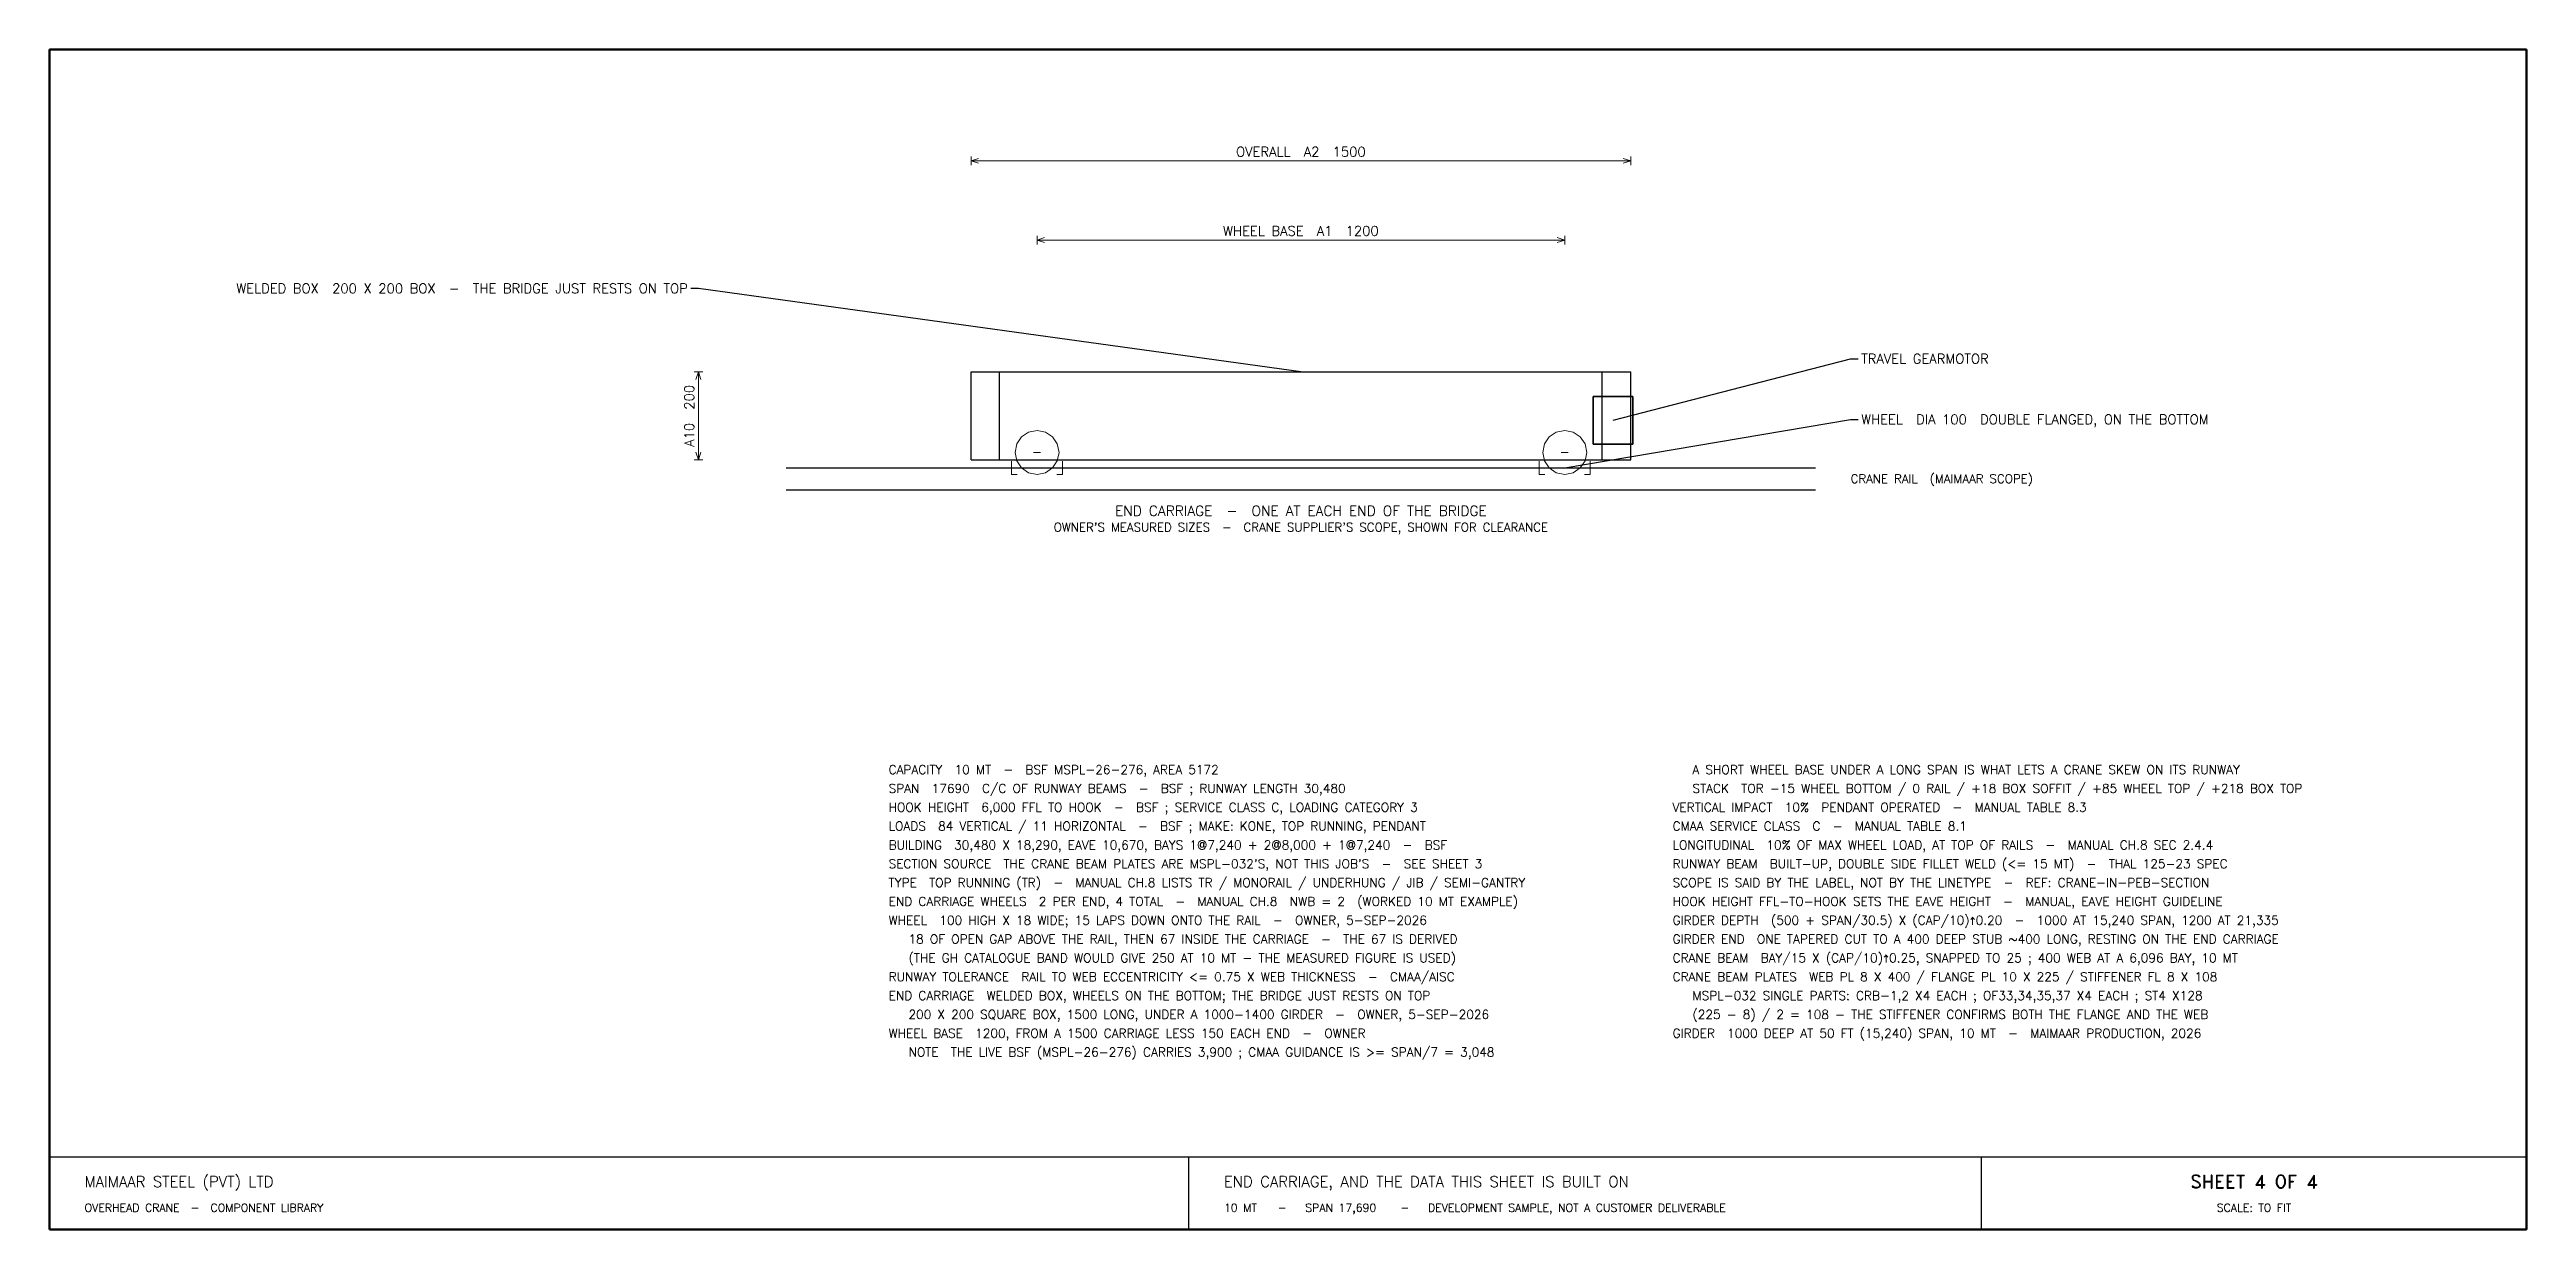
# Model space of a CAD drawing. Header units: inches. Extents: x -27058 to 54651, y -285270 to 11404.
# Drawn here: x -18001 to 35139, y -285270 to -259944 of the extents above; entities that cross this region are included whole.
import ezdxf
from ezdxf.enums import TextEntityAlignment as Align

# ---------------------------------------------------------------- set-up
doc = ezdxf.new("R2010")
doc.units = ezdxf.units.IN
doc.header["$MEASUREMENT"] = 0
doc.layers.add('COMP-CRANE-SEC', color=7, linetype='Continuous')
doc.layers.add('DIMENSIONS', color=6, linetype='Continuous', lineweight=13)
doc.styles.add('PEB-BODY', font='romand.shx')

msp = doc.modelspace()

# ---------------------------------------------------------------- texts
at = {"style": 'PEB-BODY'}
for s, height, p in [('OVERALL  A2  1500', 206.56, (8845, -262138)), ('WHEEL BASE  A1  1200', 206.56, (8845, -263837)), ('END CARRIAGE  -  ONE AT EACH END OF THE BRIDGE', 216.89, (8845, -269846)), ("OWNER'S MEASURED SIZES  -  CRANE SUPPLIER'S SCOPE, SHOWN FOR CLEARANCE", 185.91, (8845, -270197)), ('SHEET 4 OF 4', 282.9, (29293, -284242)), ('SCALE: TO FIT', 171.76, (29293, -284803))]:
    msp.add_text(s, height=height, dxfattribs=at).set_placement(p, align=Align.MIDDLE_CENTER)
msp.add_text('WELDED BOX  200 X 200 BOX  -  THE BRIDGE JUST RESTS ON TOP', height=206.56, dxfattribs=at).set_placement((-4308, -265071), align=Align.MIDDLE_RIGHT)
for s, height, p in [('TRAVEL GEARMOTOR', 206.56, (20866, -266580)), ('WHEEL  DIA 100  DOUBLE FLANGED, ON THE BOTTOM', 206.56, (20866, -267882)), ('CRANE RAIL  (MAIMAAR SCOPE)', 185.91, (20638, -269156)), ('CAPACITY  10 MT  -  BSF MSPL-26-276, AREA 5172', 190.85, (0, -275400)), ('SPAN  17690  C/C OF RUNWAY BEAMS  -  BSF ; RUNWAY LENGTH 30,480', 190.85, (0, -275804)), ('   A SHORT WHEEL BASE UNDER A LONG SPAN IS WHAT LETS A CRANE SKEW ON ITS RUNWAY', 190.85, (16819, -275400)), ('   STACK  TOR -15 WHEEL BOTTOM / 0 RAIL / +18 BOX SOFFIT / +85 WHEEL TOP / +218 BOX TOP', 190.85, (16819, -275804)), ('HOOK HEIGHT  6,000 FFL TO HOOK  -  BSF ; SERVICE CLASS C, LOADING CATEGORY 3', 190.85, (0, -276208)), ('VERTICAL IMPACT  10%  PENDANT OPERATED  -  MANUAL TABLE 8.3', 190.85, (16819, -276208)), ('LOADS  84 VERTICAL / 11 HORIZONTAL  -  BSF ; MAKE: KONE, TOP RUNNING, PENDANT', 190.85, (0, -276612)), ('CMAA SERVICE CLASS  C  -  MANUAL TABLE 8.1', 190.85, (16819, -276612)), ("SECTION SOURCE  THE CRANE BEAM PLATES ARE MSPL-032'S, NOT THIS JOB'S  -  SEE SHEET 3", 190.85, (0, -277421)), ('BUILDING  30,480 X 18,290, EAVE 10,670, BAYS 1@7,240 + 2@8,000 + 1@7,240  -  BSF', 190.85, (0, -277017)), ('LONGITUDINAL  10% OF MAX WHEEL LOAD, AT TOP OF RAILS  -  MANUAL CH.8 SEC 2.4.4', 190.85, (16819, -277017)), ('RUNWAY BEAM  BUILT-UP, DOUBLE SIDE FILLET WELD (<= 15 MT)  -  THAL 125-23 SPEC', 190.85, (16819, -277421)), ('TYPE  TOP RUNNING (TR)  -  MANUAL CH.8 LISTS TR / MONORAIL / UNDERHUNG / JIB / SEMI-GANTRY', 190.85, (0, -277825)), ('SCOPE IS SAID BY THE LABEL, NOT BY THE LINETYPE  -  REF: CRANE-IN-PEB-SECTION', 190.85, (16819, -277825)), ('END CARRIAGE WHEELS  2 PER END, 4 TOTAL  -  MANUAL CH.8  NWB = 2  (WORKED 10 MT EXAMPLE)', 190.85, (0, -278229)), ('HOOK HEIGHT FFL-TO-HOOK SETS THE EAVE HEIGHT  -  MANUAL, EAVE HEIGHT GUIDELINE', 190.85, (16819, -278229)), ('WHEEL  100 HIGH X 18 WIDE; 15 LAPS DOWN ONTO THE RAIL  -  OWNER, 5-SEP-2026', 190.85, (0, -278633)), ('   18 OF OPEN GAP ABOVE THE RAIL, THEN 67 INSIDE THE CARRIAGE  -  THE 67 IS DERIVED', 190.85, (0, -279037)), ('GIRDER DEPTH  (500 + SPAN/30.5) X (CAP/10)^ 0.20  -  1000 AT 15,240 SPAN, 1200 AT 21,335', 190.85, (16819, -278633)), ('GIRDER END  ONE TAPERED CUT TO A 400 DEEP STUB ~400 LONG, RESTING ON THE END CARRIAGE', 190.85, (16819, -279037)), ('   (THE GH CATALOGUE BAND WOULD GIVE 250 AT 10 MT - THE MEASURED FIGURE IS USED)', 190.85, (0, -279441)), ('CRANE BEAM  BAY/15 X (CAP/10)^ 0.25, SNAPPED TO 25 ; 400 WEB AT A 6,096 BAY, 10 MT', 190.85, (16819, -279441)), ('RUNWAY TOLERANCE  RAIL TO WEB ECCENTRICITY <= 0.75 X WEB THICKNESS  -  CMAA/AISC', 190.85, (0, -279846)), ('CRANE BEAM PLATES  WEB PL 8 X 400 / FLANGE PL 10 X 225 / STIFFENER FL 8 X 108', 190.85, (16819, -279846)), ('END CARRIAGE  WELDED BOX, WHEELS ON THE BOTTOM; THE BRIDGE JUST RESTS ON TOP', 190.85, (0, -280250)), ('   200 X 200 SQUARE BOX, 1500 LONG, UNDER A 1000-1400 GIRDER  -  OWNER, 5-SEP-2026', 190.85, (0, -280654)), ('   (225 - 8) / 2 = 108 - THE STIFFENER CONFIRMS BOTH THE FLANGE AND THE WEB', 190.85, (16819, -280654)), ('   MSPL-032 SINGLE PARTS: CRB-1,2 X4 EACH ; OF33,34,35,37 X4 EACH ; ST4 X128', 190.85, (16819, -280250)), ('WHEEL BASE  1200, FROM A 1500 CARRIAGE LESS 150 EACH END  -  OWNER', 190.85, (0, -281058)), ('GIRDER  1000 DEEP AT 50 FT (15,240) SPAN, 10 MT  -  MAIMAAR PRODUCTION, 2026', 190.85, (16819, -281058)), ('   NOTE  THE LIVE BSF (MSPL-26-276) CARRIES 3,900 ; CMAA GUIDANCE IS >= SPAN/7 = 3,048', 190.85, (0, -281462)), ('MAIMAAR STEEL (PVT) LTD', 232.38, (-17249, -284242)), ('END CARRIAGE, AND THE DATA THIS SHEET IS BUILT ON', 232.38, (7195, -284242)), ('OVERHEAD CRANE  -  COMPONENT LIBRARY', 171.76, (-17249, -284803)), ('10 MT   -   SPAN 17,690   -   DEVELOPMENT SAMPLE, NOT A CUSTOMER DELIVERABLE', 171.76, (7195, -284803))]:
    msp.add_text(s, height=height, dxfattribs=at).set_placement(p, align=Align.MIDDLE_LEFT)
msp.add_text('A10  200', height=206.6, rotation=90, dxfattribs=at).set_placement((-4277, -267807), align=Align.MIDDLE_CENTER)

# ---------------------------------------------------------------- linework, layer by layer
at = {"layer": 'COMP-CRANE-SEC', "lineweight": 25}
for p, q in [((-4080, -265071), (-4246, -265071)), ((8845, -266863), (-4080, -265071)), ((15544, -267901), (20638, -266580)), ((20638, -266580), (20804, -266580)), ((14506, -268920), (20638, -267882)), ((20638, -267882), (20804, -267882)), ((-2194, -268920), (19884, -268920)), ((-2194, -269392), (19884, -269392)), ((-18001, -283713), (35139, -283713)), ((6443, -285270), (6443, -283713)), ((23448, -285270), (23448, -283713))]:
    msp.add_line(p, q, dxfattribs=at)
at = {"layer": 'COMP-CRANE-SEC', "lineweight": 30}
for p, q in [((1769, -266863), (15921, -266863)), ((1769, -268750), (1769, -266863)), ((2382, -268750), (2382, -266863)), ((15308, -268750), (15308, -266863)), ((15921, -268750), (15921, -266863)), ((1769, -268750), (15921, -268750))]:
    msp.add_line(p, q, dxfattribs=at)
at = {"layer": 'COMP-CRANE-SEC', "lineweight": 35}
for p, q in [((15119, -267392), (15968, -267392)), ((15119, -268411), (15119, -267392)), ((15968, -268411), (15968, -267392)), ((15119, -268411), (15968, -268411))]:
    msp.add_line(p, q, dxfattribs=at)
at = {"layer": 'COMP-CRANE-SEC', "lineweight": 13}
for p, q in [((2851, -268256), (2748, -268409)), ((3004, -268154), (2851, -268256)), ((3184, -268118), (3004, -268154)), ((3365, -268154), (3184, -268118)), ((3518, -268256), (3365, -268154)), ((3620, -268409), (3518, -268256)), ((14172, -268256), (14070, -268409)), ((14325, -268154), (14172, -268256)), ((14506, -268118), (14325, -268154)), ((14686, -268154), (14506, -268118)), ((14839, -268256), (14686, -268154)), ((14942, -268409), (14839, -268256)), ((2637, -269062), (2637, -268778)), ((2748, -268409), (2712, -268590)), ((2712, -268590), (2748, -268770)), ((2748, -268770), (2851, -268923)), ((3109, -268590), (3260, -268590)), ((3518, -268923), (3620, -268770)), ((3656, -268590), (3620, -268409)), ((3620, -268770), (3656, -268590)), ((3731, -269062), (3731, -268778)), ((13959, -269062), (13959, -268778)), ((14070, -268409), (14034, -268590)), ((14034, -268590), (14070, -268770)), ((14070, -268770), (14172, -268923)), ((14430, -268590), (14581, -268590)), ((14839, -268923), (14942, -268770)), ((14978, -268590), (14942, -268409)), ((14942, -268770), (14978, -268590)), ((15053, -269062), (15053, -268778)), ((2637, -269062), (2760, -269062)), ((2851, -268923), (3004, -269026)), ((3004, -269026), (3184, -269062)), ((3184, -269062), (3365, -269026)), ((3365, -269026), (3518, -268923)), ((3731, -269062), (3609, -269062)), ((13959, -269062), (14081, -269062)), ((14172, -268923), (14325, -269026)), ((14325, -269026), (14506, -269062)), ((14506, -269062), (14686, -269026)), ((14686, -269026), (14839, -268923)), ((15053, -269062), (14930, -269062))]:
    msp.add_line(p, q, dxfattribs=at)
at = {"layer": 'COMP-CRANE-SEC', "lineweight": 50}
msp.add_lwpolyline([(-18001, -285270), (35139, -285270), (35139, -259944), (-18001, -259944)], close=True, dxfattribs=at)
at = {"layer": 'DIMENSIONS', "lineweight": 18}
for p, q in [((1769, -262428), (1769, -262242)), ((1769, -262335), (1930, -262283)), ((1769, -262335), (15921, -262335)), ((1769, -262335), (1930, -262386)), ((15921, -262335), (15760, -262283)), ((15921, -262335), (15760, -262386)), ((15921, -262428), (15921, -262242)), ((3184, -264126), (3184, -263940)), ((3184, -264033), (3345, -263981)), ((3184, -264033), (14506, -264033)), ((3184, -264033), (3345, -264084)), ((14506, -264033), (14345, -263981)), ((14506, -264033), (14345, -264084)), ((14506, -264126), (14506, -263940)), ((-4173, -266863), (-3988, -266863)), ((-4080, -266863), (-4132, -267024)), ((-4080, -268750), (-4080, -266863)), ((-4080, -266863), (-4029, -267024)), ((-4173, -268750), (-3988, -268750)), ((-4080, -268750), (-4132, -268589)), ((-4080, -268750), (-4029, -268589))]:
    msp.add_line(p, q, dxfattribs=at)

msp.set_redraw_order([(e.dxf.handle, doc.entitydb.next_handle()) for e in msp.query("TEXT MTEXT ATTDEF DIMENSION ARC_DIMENSION")])  # texts and dimensions are drawn at this point

doc.saveas('drawing.dxf')
